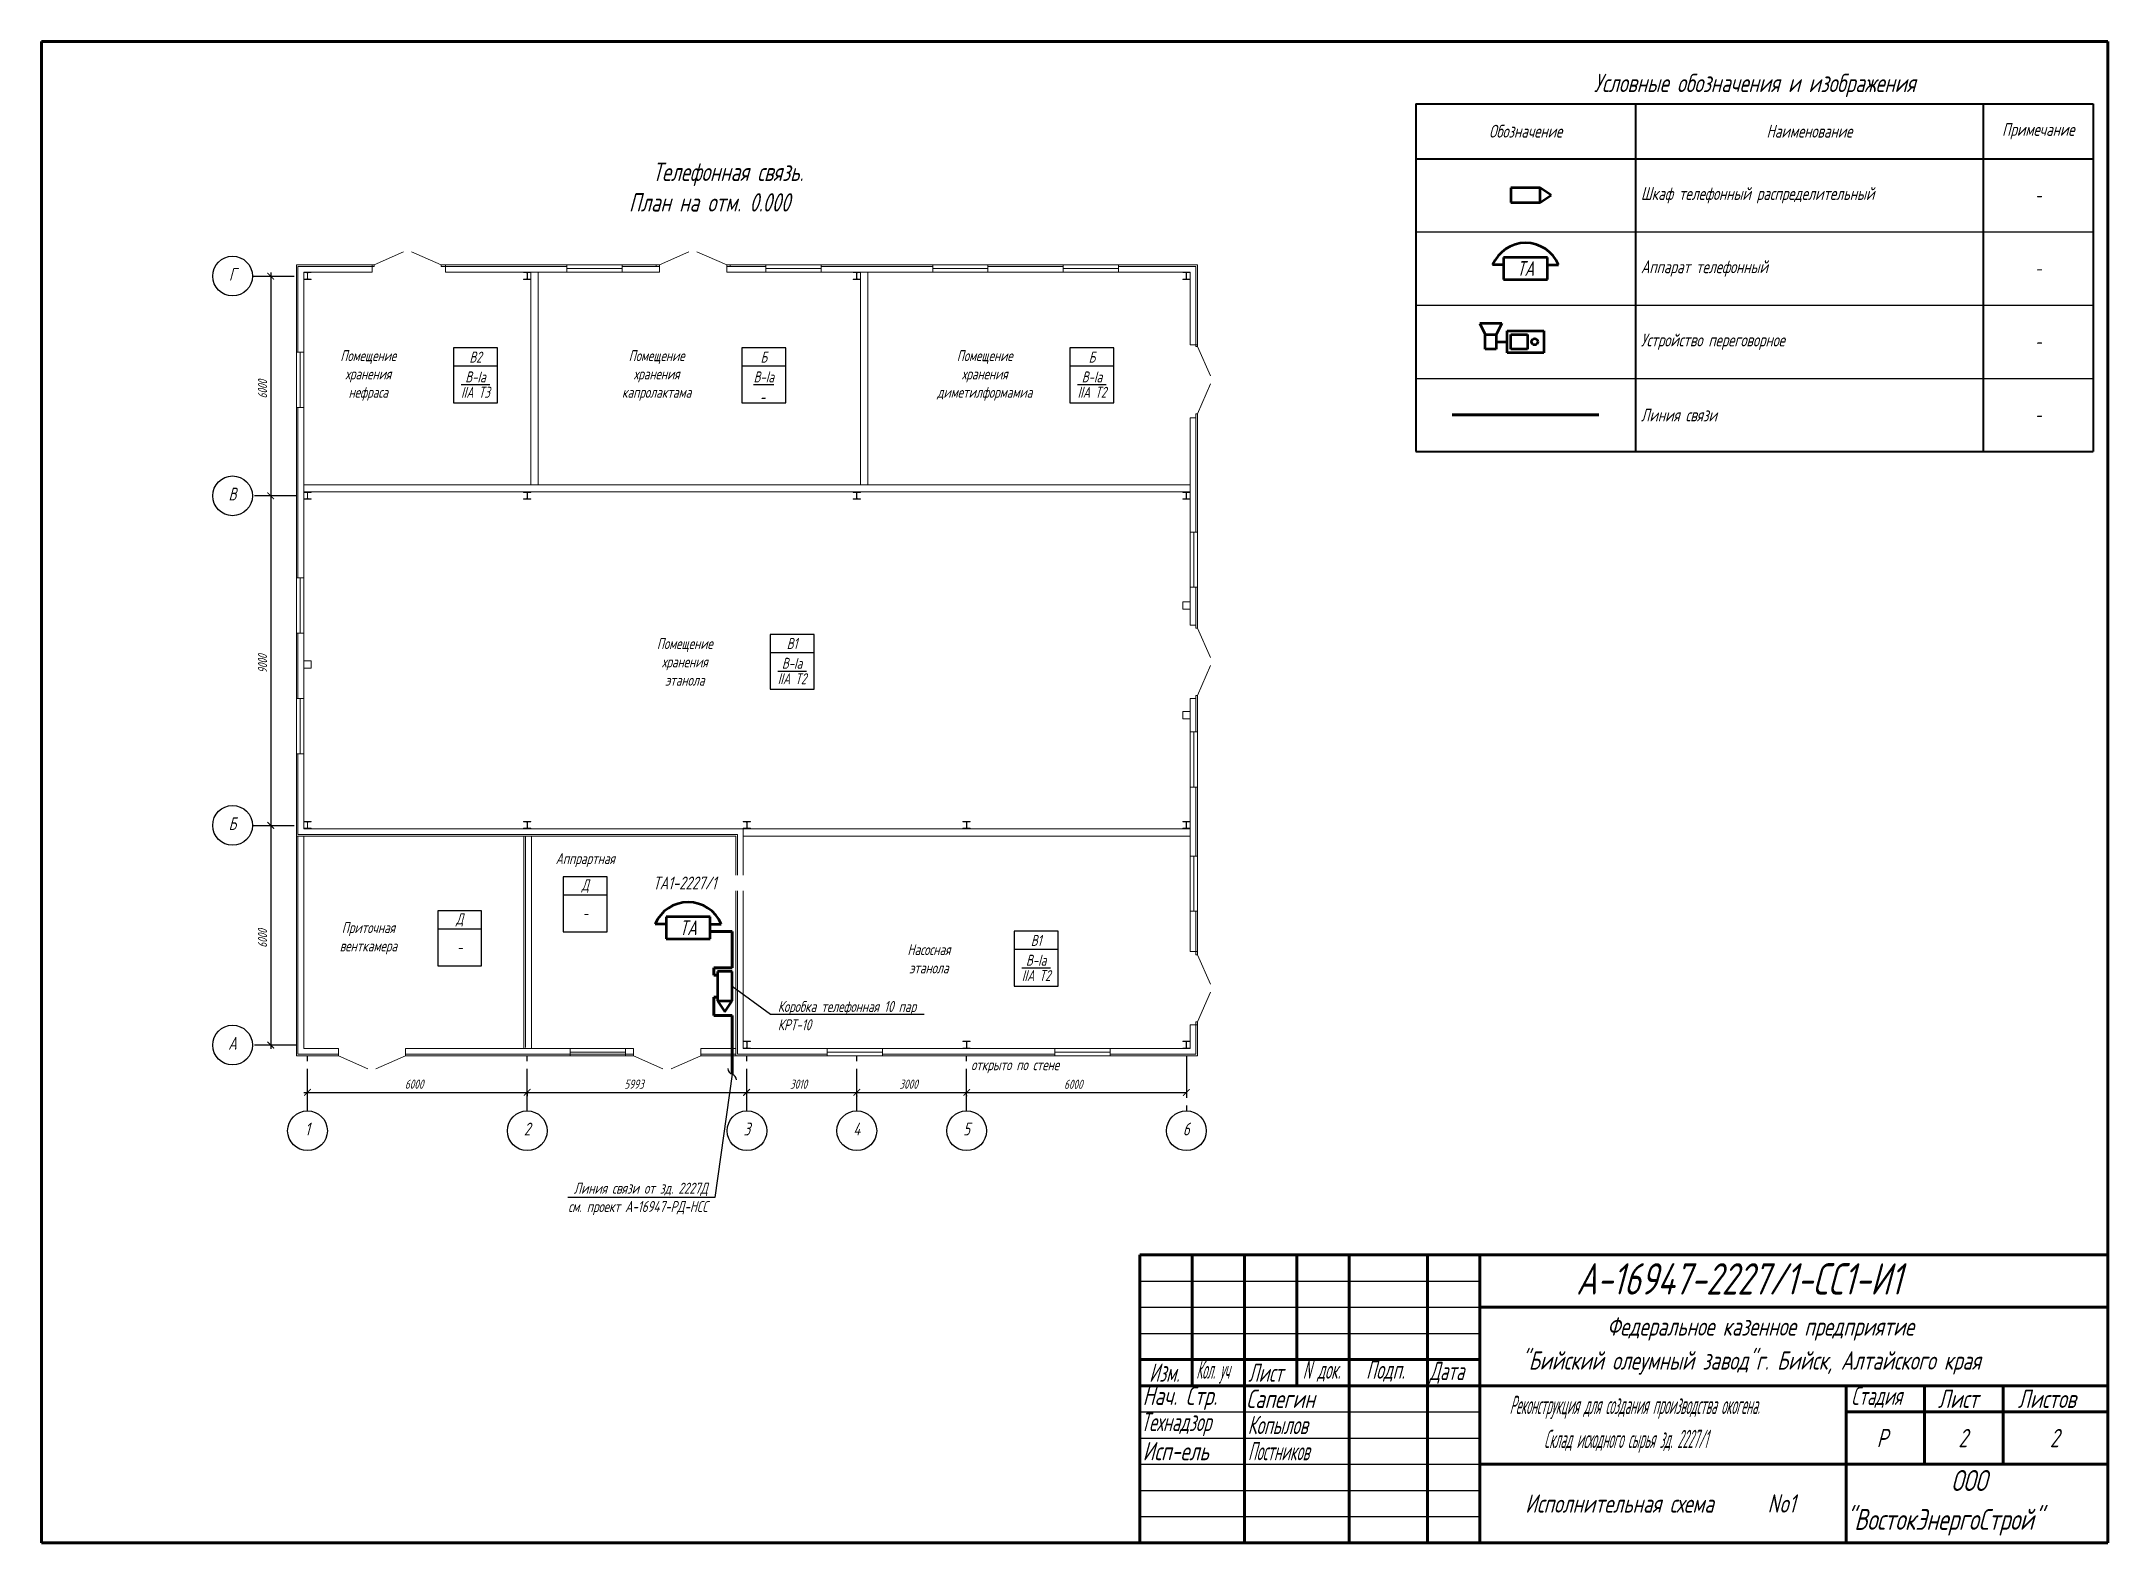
# Model space of a CAD drawing. Header units: millimetres. Extents: x 1337 to 3609, y 1874 to 2523.
# Drawn here: x 3214.1 to 3609.1, y 1873.9 to 2160.9 of the extents above; entities that cross this region are included whole.
import ezdxf
from ezdxf import colors
from ezdxf.entities.mleader import LeaderData, LeaderLine
from ezdxf.enums import TextEntityAlignment as Align
from ezdxf.math import Vec2, Vec3

# ---------------------------------------------------------------- set-up
doc = ezdxf.new("R2010")
doc.units = ezdxf.units.MM
doc.linetypes.add('gost6', pattern=[12, 8, -1.5, 1, -1.5])
for name, color, linetype, lineweight in [('Линия выноска', 137, 'Continuous', 25), ('Линия связи (Вновь)', 3, 'Continuous', 60), ('Осевая', 4, 'gost6', 25), ('Размерная', 4, 'Continuous', 25), ('Рамка толстая', 7, 'Continuous', 60), ('Связь', 84, 'Continuous', 50), ('Строительный', 251, 'Continuous', 13), ('ТаБлица', 253, 'Continuous', 25), ('Текст', 2, 'Continuous', 25), ('Штампы', 252, 'Continuous', 25)]:
    doc.layers.add(name, color=color, linetype=linetype, lineweight=lineweight)
doc.styles.add('Simplex', font='simplex.shx', dxfattribs={"width": 0.7, "oblique": 15})

msp = doc.modelspace()

# ---------------------------------------------------------------- texts
at = {"color": 18, "true_color": 0x000000, "style": 'Simplex', "oblique": 15}
for s, height, width, p in [('А-16947-2227/1-СС1-И1', 6, 0.7, (3507.51, 1921.33)), ('Федеральное казенное предприятие', 3.5, 0.7, (3513.4, 1913.48)), ('Изм.', 3.5, 0.6, (3425.89, 1904.65)), ('Кол. уч', 3.5, 0.4, (3434.87, 1905.23)), ('Лист', 3.5, 0.6, (3444.83, 1904.65)), ('N', 3.5, 0.5, (3455.24, 1905.23)), ('Подп.', 3.5, 0.6, (3467.34, 1905.23)), ('Дата', 3.5, 0.6, (3479.49, 1904.98)), ('"Бийский олеумный завод"г. Бийск, Алтайского края', 3.5, 0.7, (3496.99, 1906.98)), ('док.', 3.5, 0.5, (3458.03, 1905.23)), ('Нач. Стр.', 3.5, 0.7, (3424.65, 1900.23)), ('Сапегин', 3.5, 0.7, (3444.43, 1899.65)), ('Реконструкция для создания производства окогена.', 3.5, 0.4, (3494.77, 1898.48)), ('Стадия', 3.5, 0.6, (3560.09, 1900.23)), ('Лист', 3.5, 0.7, (3576.66, 1899.65)), ('Листов', 3.5, 0.7, (3591.93, 1899.65)), ('Технадзор', 3.5, 0.6, (3424.32, 1895.23)), ('Копылов', 3.5, 0.6, (3444.72, 1894.65)), ('Исп-ель', 3.5, 0.7, (3424.65, 1889.65)), ('Постников', 3.5, 0.5, (3444.78, 1889.65)), ('Склад исходного сырья зд. 2227/1', 3.5, 0.4, (3501.37, 1891.98)), ('Р', 3.5, 0.7, (3564.95, 1892.15)), ('2', 3.5, 0.7, (3580.56, 1892.15)), ('2', 3.5, 0.7, (3598.06, 1892.15)), ('ООО', 4, 0.7, (3579.18, 1883.78)), ('Исполнительная схема ', 3.5, 0.7, (3497.78, 1879.64)), ('No1', 3.5, 0.7, (3544.1, 1879.64)), ('"ВостокЭнергоСтрой"', 4, 0.7, (3559.02, 1876.35))]:
    msp.add_text(s, height=height, dxfattribs=dict(at, width=width)).set_placement(p)
at = {"layer": 'Размерная', "color": 18, "true_color": 0x000000, "style": 'Simplex', "oblique": 15, "width": 0.7}
for s, p in [('6000', (3257.27, 2092.64)), ('9000', (3257.27, 2040.14)), ('6000', (3257.27, 1987.64))]:
    msp.add_text(s, height=1.75, rotation=90, dxfattribs=at).set_placement(p)
for s, p in [('6000', (3283.62, 1960.68)), ('5993', (3325.57, 1960.68)), ('3010', (3357.22, 1960.68)), ('3000', (3378.14, 1960.68)), ('6000', (3409.62, 1960.65))]:
    msp.add_text(s, height=1.75, dxfattribs=at).set_placement(p)
at = {"layer": 'ТаБлица', "color": 18, "true_color": 0x000000, "insert": (3541.63, 2152.47), "char_height": 3.5, "width": 129.4197, "attachment_point": 5, "style": 'Simplex'}
msp.add_mtext('Условные обозначения и изображения', dxfattribs=at)
at = {"layer": 'Текст', "color": 18, "ltscale": 100, "true_color": 0x000000, "style": 'Simplex', "oblique": 15, "width": 0.7}
for s, p in [('Г', (3250.65, 2116.36)), ('В', (3250.65, 2074.36)), ('Б', (3250.65, 2011.36)), ('А', (3250.65, 1969.36)), ('1', (3264.98, 1952.98)), ('2', (3306.98, 1952.98)), ('3', (3348.99, 1952.98)), ('4', (3369.98, 1952.98)), ('5', (3390.98, 1952.98)), ('6', (3432.98, 1952.98))]:
    msp.add_text(s, height=2.45, dxfattribs=at).set_placement(p, align=Align.MIDDLE)
msp.add_text('открыто по стене', height=2.1, dxfattribs=at).set_placement((3391.85, 1964.21))
at = {"layer": 'Текст', "color": 18, "ltscale": 100, "true_color": 0x000000, "insert": (3231.53, 2137.7), "char_height": 3.5, "width": 172.256, "attachment_point": 1, "style": 'Simplex'}
msp.add_mtext('\\pi99.42477;Телефонная связь.\\P\\pi94.91439;План на отм. 0.000', dxfattribs=at)
at = {"layer": 'Текст', "color": 18, "ltscale": 100, "true_color": 0x000000, "char_height": 2.1, "attachment_point": 5, "style": 'Simplex'}
for s, width, insert in [('Помещение\\Pхранения\\Pнефраса', 27.557, (3276.61, 2097.03)), ('В2', 8.9831, (3297.11, 2100.53)), ('Помещение\\Pхранения\\Pкапролактама', 27.557, (3331.73, 2097.03)), ('Б', 8.9831, (3352.22, 2100.53)), ('Помещение\\Pхранения\\Pдиметилформамиа', 27.557, (3394.45, 2097.03)), ('Б', 8.9831, (3414.95, 2100.53)), ('\\A1;\\SВ-Ia/IIА Т3;', 8.9831, (3297.11, 2095.28)), ('\\A1;\\SВ-Ia/_;', 8.9831, (3352.22, 2095.28)), ('\\A1;\\SВ-Ia/IIА Т2;', 8.9831, (3414.95, 2095.28)), ('Помещение\\Pхранения\\Pэтанола', 27.557, (3337.12, 2042.28)), ('В1', 8.9831, (3357.62, 2045.78)), ('\\A1;\\SВ-Ia/IIА Т2;', 8.9831, (3357.62, 2040.53)), ('Аппрартная', 27.557, (3318.09, 2004.4)), ('Д', 8.9831, (3318.09, 1999.43)), ('Приточная\\Pвенткамера ', 27.557, (3276.63, 1989.44)), ('Д', 8.9831, (3294.08, 1992.94)), ('\\A1;-', 8.9831, (3318.09, 1994.18)), ('\\A1;-', 8.9831, (3294.08, 1987.69)), ('Насосная\\Pэтанола', 27.557, (3383.78, 1985.52)), ('В1', 8.9831, (3404.28, 1989.02)), ('\\A1;\\SВ-Ia/IIА Т2;', 8.9831, (3404.28, 1983.77))]:
    msp.add_mtext_dynamic_manual_height_columns(s, width=width, gutter_width=12.5, heights=[0], dxfattribs=dict(at, insert=insert))

# ---------------------------------------------------------------- blocks, each defined once
blk = doc.blocks.new('A$C19E7192F')
at = {"layer": 'Связь'}
for p, q in [((0, 4), (0, 0)), ((8, 4), (0, 4)), ((8, 0), (8, 4)), ((11, 2), (8, 4)), ((8, 0), (11, 2)), ((0, 0), (8, 0))]:
    blk.add_line(p, q, dxfattribs=at)
blk = doc.blocks.new('_None')
blk = doc.blocks.new('A$C79A038C6')
at = {"layer": 'Связь'}
for p, q in [((3, 6), (3, 0)), ((15, 6), (3, 6)), ((15, 0), (15, 6)), ((3, 4), (0, 4)), ((3, 0), (15, 0)), ((15, 4), (18, 4))]:
    blk.add_line(p, q, dxfattribs=at)
blk.add_arc((9, 0.25), 9.75, 22.6199, 157.3801, dxfattribs=at)
at = {"layer": 'Связь', "style": 'Simplex', "oblique": 15, "width": 0.7}
blk.add_text('ТА', height=4, dxfattribs=at).set_placement((9, 3), align=Align.MIDDLE_CENTER)
blk = doc.blocks.new('_Integral')
at = {"color": 0, "linetype": 'ByBlock', "lineweight": -2}
for centre, start, end in [((0.44, -0.09), 102, 168), ((-0.44, 0.09), 282, 348)]:
    blk.add_arc(centre, 0.454, start, end, dxfattribs=at)
blk = doc.blocks.new('*T50')
at = {"layer": 'ТаБлица', "color": 0, "linetype": 'ByBlock', "lineweight": 40, "transparency": 16777216}
for p, q in [((0, 0), (129.5, 0)), ((0, 0), (0, -66.5)), ((42, 0), (42, -66.5)), ((108.5, 0), (108.5, -66.5)), ((129.5, 0), (129.5, -66.5)), ((0, -10.5), (129.5, -10.5)), ((0, -66.5), (129.5, -66.5))]:
    blk.add_line(p, q, dxfattribs=at)
at = {"layer": 'ТаБлица', "color": 5, "linetype": 'ByBlock', "lineweight": 25, "transparency": 16777216}
for p, q in [((0, -24.5), (129.5, -24.5)), ((0, -38.5), (129.5, -38.5)), ((0, -52.5), (129.5, -52.5))]:
    blk.add_line(p, q, dxfattribs=at)
at = {"layer": 'ТаБлица', "color": 2, "transparency": 16777216, "char_height": 2.45, "style": 'Simplex'}
for s, insert, width, attachment_point in [('{\\C256;\\c0;Примечание}', (119, -5.25), 21, 5), ('{\\C256;\\c0;Обозначение}', (21, -5.25), 42, 5), ('{\\C256;\\c0;Наименование}', (75.25, -5.25), 66.5, 5), ('{\\C256;\\c0;Шкаф телефонный распределительный}', (43.05, -17.5), 64.4, 4), ('{\\C256;\\c0;-}', (119, -17.5), 18.9, 5), ('{\\C256;\\c0;Аппарат телефонный}', (43.05, -31.5), 64.4, 4), ('{\\C256;\\c0;-}', (119, -31.5), 18.9, 5), ('{\\C256;\\c0;Устройство переговорное}', (43.05, -45.5), 64.4, 4), ('{\\C256;\\c0;-}', (119, -45.5), 18.9, 5), ('{\\C256;\\c0;Линия связи}', (43.05, -59.5), 64.4, 4), ('{\\C256;\\c0;-}', (119, -59.5), 18.9, 5)]:
    blk.add_mtext(s, dxfattribs=dict(at, insert=insert, width=width, attachment_point=attachment_point))
blk = doc.blocks.new('A$C20EB2E6C')
at = {"layer": 'Связь'}
for p, q in [((8, 17.5), (5, 16)), ((8, 11.5), (8, 17.5)), ((1, 13), (1, 16)), ((1, 16), (5, 16)), ((5, 13), (1, 13)), ((3, 13), (3, 10)), ((5, 16), (5, 13)), ((8, 11.5), (5, 13)), ((0, 0), (0, 10)), ((0, 10), (6, 10)), ((1, 4.5), (1, 9)), ((1, 9), (5, 9)), ((5, 9), (5, 4.5)), ((6, 10), (6, 0)), ((5, 4.5), (1, 4.5)), ((6, 0), (0, 0))]:
    blk.add_line(p, q, dxfattribs=at)
blk.add_circle((3, 2.5), 0.868, dxfattribs=at)

# ---------------------------------------------------------------- linework, layer by layer
at = {"color": 18, "lineweight": 60, "true_color": 0x000000}
for p, q in [((3424.12, 1928.9), (3609.12, 1928.9)), ((3424.12, 1928.9), (3424.12, 1873.9)), ((3434.12, 1928.9), (3434.12, 1903.9)), ((3444.12, 1928.9), (3444.12, 1873.9)), ((3454.12, 1928.9), (3454.12, 1903.9)), ((3464.12, 1928.9), (3464.12, 1873.9)), ((3479.12, 1928.9), (3479.12, 1873.9)), ((3489.12, 1928.9), (3489.12, 1873.9)), ((3609.12, 1928.9), (3609.12, 1873.9)), ((3489.12, 1918.9), (3609.12, 1918.9)), ((3424.12, 1908.9), (3489.12, 1908.9)), ((3424.12, 1903.9), (3609.12, 1903.9)), ((3559.12, 1903.9), (3559.12, 1873.9)), ((3574.12, 1903.9), (3574.12, 1888.9)), ((3589.12, 1903.9), (3589.12, 1888.9)), ((3559.12, 1898.9), (3609.12, 1898.9)), ((3489.12, 1888.9), (3609.12, 1888.9)), ((3424.12, 1873.9), (3609.12, 1873.9))]:
    msp.add_line(p, q, dxfattribs=at)
at = {"color": 18, "lineweight": 25, "true_color": 0x000000}
for p, q in [((3424.12, 1923.9), (3489.12, 1923.9)), ((3424.12, 1918.9), (3489.12, 1918.9)), ((3424.12, 1913.9), (3489.12, 1913.9)), ((3424.12, 1898.9), (3489.12, 1898.9)), ((3424.12, 1893.9), (3489.12, 1893.9)), ((3424.12, 1888.9), (3489.12, 1888.9)), ((3424.12, 1883.9), (3489.12, 1883.9)), ((3424.12, 1878.9), (3489.12, 1878.9))]:
    msp.add_line(p, q, dxfattribs=at)
at = {"layer": 'Линия связи (Вновь)', "color": 18, "true_color": 0x000000}
for p, q in [((3483.84, 2089.47), (3511.84, 2089.47)), ((3341.97, 1990.75), (3346.17, 1990.75)), ((3346.17, 1990.75), (3346.17, 1983.78)), ((3346.17, 1983.78), (3342.67, 1983.78)), ((3342.67, 1983.78), (3342.67, 1982.38)), ((3343.37, 1982.38), (3342.67, 1982.38)), ((3343.37, 1978.18), (3342.67, 1978.18)), ((3342.67, 1978.18), (3342.67, 1974.68)), ((3342.67, 1974.68), (3346.17, 1974.68)), ((3346.17, 1974.68), (3346.17, 1963.45))]:
    msp.add_line(p, q, dxfattribs=at)
at = {"layer": 'Осевая', "color": 18, "true_color": 0x000000}
for p, q in [((3254.47, 2116.02), (3262.87, 2116.02)), ((3262.87, 2074.02), (3254.47, 2074.02)), ((3254.47, 2011.02), (3262.87, 2011.02)), ((3262.87, 1969.02), (3254.47, 1969.02)), ((3265, 1956.45), (3265, 1966.95)), ((3307, 1956.45), (3307, 1966.95)), ((3349, 1956.45), (3349, 1966.95)), ((3370, 1956.45), (3370, 1966.95)), ((3391, 1956.45), (3391, 1966.95)), ((3433, 1966.95), (3433, 1956.45))]:
    msp.add_line(p, q, dxfattribs=at)
at = {"layer": 'Размерная', "color": 18, "true_color": 0x000000}
for p, q in [((3257.97, 2116.72), (3257.97, 2073.32)), ((3257.97, 2074.72), (3257.97, 2010.32)), ((3257.97, 2011.72), (3257.97, 1968.32)), ((3264.3, 1959.98), (3307.7, 1959.98)), ((3306.3, 1959.98), (3349.66, 1959.98)), ((3307, 1960.09), (3307, 1959.28)), ((3307, 1959.39), (3307, 1959.28)), ((3348.23, 1959.98), (3370.7, 1959.98)), ((3348.93, 1959.32), (3348.93, 1959.28)), ((3369.3, 1959.98), (3433, 1959.98)), ((3370, 1959.32), (3370, 1959.28)), ((3391, 1960.09), (3391, 1960.65)), ((3391, 1959.39), (3391, 1959.28)), ((3391, 1959.32), (3391, 1959.28))]:
    msp.add_line(p, q, dxfattribs=at)
at = {"layer": 'Размерная', "color": 18, "true_color": 0x000000, "const_width": 0.189}
for points in [[(3258.6, 2115.39), (3257.34, 2116.65)], [(3258.6, 2073.39), (3257.34, 2074.65)], [(3257.34, 2074.65), (3258.6, 2073.39)], [(3258.6, 2010.39), (3257.34, 2011.65)], [(3257.34, 2011.65), (3258.6, 2010.39)], [(3257.34, 1969.65), (3258.6, 1968.39)], [(3265.63, 1960.61), (3264.37, 1959.35)], [(3307.63, 1960.61), (3306.37, 1959.35)], [(3306.37, 1959.35), (3307.63, 1960.61)], [(3349.56, 1960.61), (3348.3, 1959.35)], [(3348.33, 1959.35), (3349.59, 1960.61)], [(3369.37, 1959.35), (3370.63, 1960.61)], [(3370.63, 1960.61), (3369.37, 1959.35)], [(3390.37, 1959.35), (3391.63, 1960.61)], [(3391.63, 1960.61), (3390.37, 1959.35)], [(3432.37, 1959.32), (3433.63, 1960.58)]]:
    msp.add_lwpolyline(points, dxfattribs=at)
at = {"layer": 'Рамка толстая', "color": 18, "true_color": 0x000000}
for p, q in [((3214.12, 1873.9), (3214.12, 2160.9)), ((3214.12, 2160.9), (3609.12, 2160.9)), ((3609.12, 2160.9), (3609.12, 1873.9)), ((3214.12, 1873.9), (3609.12, 1873.9))]:
    msp.add_line(p, q, dxfattribs=at)
at = {"layer": 'Строительный', "color": 18, "ltscale": 100, "true_color": 0x000000}
for p, q in [((3277.37, 2118.19), (3262.87, 2118.19)), ((3262.87, 2118.19), (3262.87, 2117.88)), ((3262.87, 2117.88), (3262.87, 2101.49)), ((3277.72, 2117.88), (3263.18, 2117.88)), ((3263.18, 2117.88), (3263.18, 2116.17)), ((3277.1, 2118.19), (3277.72, 2118.19)), ((3277.37, 2118.19), (3277.37, 2117.88)), ((3277.37, 2116.76), (3277.37, 2117.88)), ((3277.72, 2118.19), (3283.33, 2120.68)), ((3277.72, 2118.19), (3277.72, 2117.88)), ((3290.56, 2118.19), (3284.87, 2120.68)), ((3291.37, 2118.19), (3290.56, 2118.19)), ((3290.56, 2118.19), (3290.56, 2117.88)), ((3314.58, 2117.88), (3290.56, 2117.88)), ((3314.58, 2118.19), (3291.37, 2118.19)), ((3291.37, 2116.76), (3291.37, 2118.19)), ((3314.58, 2118.19), (3314.58, 2116.76)), ((3314.58, 2118.19), (3325.15, 2118.19)), ((3314.58, 2117.48), (3325.15, 2117.48)), ((3332.29, 2118.19), (3325.15, 2118.19)), ((3325.15, 2116.76), (3325.15, 2118.19)), ((3332.29, 2117.88), (3325.15, 2117.88)), ((3331.67, 2118.19), (3332.29, 2118.19)), ((3331.67, 2118.19), (3331.67, 2117.88)), ((3331.67, 2117.88), (3332.29, 2117.88)), ((3332.29, 2118.19), (3337.9, 2120.68)), ((3332.29, 2118.19), (3332.29, 2116.76)), ((3345.13, 2118.19), (3339.44, 2120.68)), ((3384.51, 2118.19), (3345.13, 2118.19)), ((3345.94, 2118.19), (3345.13, 2118.19)), ((3345.13, 2118.19), (3345.13, 2116.76)), ((3352.59, 2117.88), (3345.13, 2117.88)), ((3345.13, 2117.88), (3345.82, 2117.88)), ((3345.82, 2117.88), (3345.82, 2118.19)), ((3352.57, 2117.48), (3363.14, 2117.48)), ((3352.59, 2118.19), (3352.59, 2116.76)), ((3363.16, 2116.76), (3363.16, 2118.19)), ((3384.51, 2117.88), (3363.16, 2117.88)), ((3384.51, 2118.19), (3384.51, 2116.76)), ((3384.51, 2118.19), (3395.08, 2118.19)), ((3384.51, 2117.48), (3395.08, 2117.48)), ((3409.48, 2118.19), (3395.08, 2118.19)), ((3395.08, 2116.76), (3395.08, 2118.19)), ((3409.48, 2117.88), (3395.08, 2117.88)), ((3409.48, 2118.19), (3409.48, 2116.76)), ((3409.48, 2118.19), (3420.05, 2118.19)), ((3409.48, 2117.48), (3420.05, 2117.48)), ((3435.13, 2118.19), (3420.05, 2118.19)), ((3420.05, 2116.76), (3420.05, 2118.19)), ((3434.82, 2117.88), (3420.05, 2117.88)), ((3434.82, 2102.55), (3434.82, 2117.88)), ((3435.13, 2102.9), (3435.13, 2118.19)), ((3263.18, 2116.76), (3263.18, 2101.49)), ((3264.3, 2116.76), (3277.37, 2116.76)), ((3264.3, 2101.49), (3264.3, 2116.76)), ((3264.3, 2116.68), (3264.3, 2116.76)), ((3264.3, 2116.76), (3265.7, 2116.76)), ((3264.88, 2116.68), (3264.3, 2116.68)), ((3264.3, 2115.38), (3264.3, 2115.46)), ((3264.3, 2115.46), (3264.88, 2115.46)), ((3265.7, 2115.38), (3264.3, 2115.38)), ((3264.97, 2115.55), (3264.97, 2116.59)), ((3265.02, 2115.55), (3265.02, 2116.59)), ((3265.7, 2116.68), (3265.11, 2116.68)), ((3265.11, 2115.46), (3265.7, 2115.46)), ((3265.7, 2116.76), (3265.7, 2116.68)), ((3265.7, 2115.46), (3265.7, 2115.38)), ((3291.37, 2116.76), (3314.58, 2116.76)), ((3306.3, 2116.68), (3306.3, 2116.76)), ((3306.3, 2116.76), (3307.7, 2116.76)), ((3306.88, 2116.68), (3306.3, 2116.68)), ((3306.3, 2115.38), (3306.3, 2115.46)), ((3306.3, 2115.46), (3306.88, 2115.46)), ((3307.7, 2115.38), (3306.3, 2115.38)), ((3306.97, 2115.55), (3306.97, 2116.59)), ((3307.02, 2115.55), (3307.02, 2116.59)), ((3307.7, 2116.68), (3307.11, 2116.68)), ((3307.11, 2115.46), (3307.7, 2115.46)), ((3307.7, 2116.76), (3307.7, 2076.12)), ((3307.7, 2116.76), (3307.7, 2116.68)), ((3307.7, 2115.46), (3307.7, 2115.38)), ((3309.1, 2076.12), (3309.1, 2116.76)), ((3314.58, 2116.76), (3325.15, 2116.76)), ((3325.15, 2116.76), (3332.29, 2116.76)), ((3345.13, 2116.76), (3384.51, 2116.76)), ((3369.3, 2116.68), (3369.3, 2116.76)), ((3369.3, 2116.76), (3370.7, 2116.76)), ((3369.88, 2116.68), (3369.3, 2116.68)), ((3369.3, 2115.38), (3369.3, 2115.46)), ((3369.3, 2115.46), (3369.88, 2115.46)), ((3370.7, 2115.38), (3369.3, 2115.38)), ((3369.97, 2115.55), (3369.97, 2116.59)), ((3370.02, 2115.55), (3370.02, 2116.59)), ((3370.7, 2116.68), (3370.11, 2116.68)), ((3370.11, 2115.46), (3370.7, 2115.46)), ((3370.7, 2116.76), (3370.7, 2076.16)), ((3370.7, 2116.76), (3370.7, 2116.68)), ((3370.7, 2115.46), (3370.7, 2115.38)), ((3372.1, 2076.16), (3372.1, 2116.76)), ((3384.51, 2116.76), (3395.08, 2116.76)), ((3395.08, 2116.76), (3409.48, 2116.76)), ((3409.48, 2116.76), (3420.05, 2116.76)), ((3420.05, 2116.76), (3433.7, 2116.76)), ((3432.3, 2116.68), (3432.3, 2116.76)), ((3432.3, 2116.76), (3433.7, 2116.76)), ((3432.88, 2116.68), (3432.3, 2116.68)), ((3432.3, 2115.38), (3432.3, 2115.46)), ((3432.3, 2115.46), (3432.88, 2115.46)), ((3433.7, 2115.38), (3432.3, 2115.38)), ((3432.97, 2115.55), (3432.97, 2116.59)), ((3433.02, 2115.55), (3433.02, 2116.59)), ((3433.7, 2116.68), (3433.11, 2116.68)), ((3433.11, 2115.46), (3433.7, 2115.46)), ((3433.7, 2116.76), (3433.7, 2102.9)), ((3433.7, 2116.76), (3433.7, 2116.68)), ((3433.7, 2115.46), (3433.7, 2115.38)), ((3264.3, 2101.49), (3262.87, 2101.49)), ((3262.87, 2101.49), (3262.87, 2090.92)), ((3263.58, 2101.49), (3263.58, 2090.92)), ((3264.3, 2101.49), (3264.3, 2090.92)), ((3433.7, 2102.9), (3434.82, 2102.9)), ((3435.13, 2102.9), (3434.82, 2102.9)), ((3435.13, 2102.55), (3434.82, 2102.55)), ((3435.13, 2103.17), (3435.13, 2102.55)), ((3435.13, 2102.55), (3437.62, 2096.94)), ((3435.13, 2089.71), (3437.62, 2095.4)), ((3262.87, 2090.92), (3262.87, 2058.34)), ((3262.87, 2090.92), (3264.3, 2090.92)), ((3263.18, 2090.92), (3263.18, 2058.34)), ((3264.3, 2058.34), (3264.3, 2090.92)), ((3434.82, 2067.1), (3434.82, 2089.71)), ((3435.13, 2089.71), (3434.82, 2089.71)), ((3435.13, 2088.9), (3435.13, 2089.71)), ((3433.7, 2088.9), (3433.7, 2067.1)), ((3433.7, 2088.9), (3434.82, 2088.9)), ((3435.13, 2067.1), (3435.13, 2088.9)), ((3264.3, 2076.12), (3433.7, 2076.12)), ((3264.3, 2074.76), (3433.7, 2074.76)), ((3264.3, 2074.68), (3264.3, 2074.76)), ((3264.3, 2074.76), (3265.7, 2074.76)), ((3264.88, 2074.68), (3264.3, 2074.68)), ((3264.97, 2073.55), (3264.97, 2074.59)), ((3265.02, 2073.55), (3265.02, 2074.59)), ((3265.7, 2074.68), (3265.11, 2074.68)), ((3265.7, 2074.76), (3265.7, 2074.68)), ((3306.3, 2074.68), (3306.3, 2074.76)), ((3306.3, 2074.76), (3307.7, 2074.76)), ((3306.88, 2074.68), (3306.3, 2074.68)), ((3306.97, 2073.55), (3306.97, 2074.59)), ((3307.02, 2073.55), (3307.02, 2074.59)), ((3307.7, 2074.68), (3307.11, 2074.68)), ((3307.7, 2076.12), (3309.1, 2076.12)), ((3307.7, 2074.76), (3307.7, 2074.68)), ((3369.3, 2074.68), (3369.3, 2074.76)), ((3369.3, 2074.76), (3370.7, 2074.76)), ((3369.88, 2074.68), (3369.3, 2074.68)), ((3369.97, 2073.55), (3369.97, 2074.59)), ((3370.02, 2073.55), (3370.02, 2074.59)), ((3370.7, 2074.68), (3370.11, 2074.68)), ((3370.7, 2074.76), (3370.7, 2074.68)), ((3432.3, 2074.68), (3432.3, 2074.76)), ((3432.3, 2074.76), (3433.7, 2074.76)), ((3432.88, 2074.68), (3432.3, 2074.68)), ((3432.97, 2073.55), (3432.97, 2074.59)), ((3433.02, 2073.55), (3433.02, 2074.59)), ((3433.7, 2074.68), (3433.11, 2074.68)), ((3433.7, 2074.76), (3433.7, 2075.88)), ((3433.7, 2074.76), (3433.7, 2074.76)), ((3433.7, 2074.76), (3433.7, 2074.68)), ((3264.3, 2073.38), (3264.3, 2073.46)), ((3264.3, 2073.46), (3264.88, 2073.46)), ((3265.7, 2073.38), (3264.3, 2073.38)), ((3265.11, 2073.46), (3265.7, 2073.46)), ((3265.7, 2073.46), (3265.7, 2073.38)), ((3306.3, 2073.38), (3306.3, 2073.46)), ((3306.3, 2073.46), (3306.88, 2073.46)), ((3307.7, 2073.38), (3306.3, 2073.38)), ((3307.11, 2073.46), (3307.7, 2073.46)), ((3307.7, 2073.46), (3307.7, 2073.38)), ((3369.3, 2073.38), (3369.3, 2073.46)), ((3369.3, 2073.46), (3369.88, 2073.46)), ((3370.7, 2073.38), (3369.3, 2073.38)), ((3370.11, 2073.46), (3370.7, 2073.46)), ((3370.7, 2073.46), (3370.7, 2073.38)), ((3432.3, 2073.38), (3432.3, 2073.46)), ((3432.3, 2073.46), (3432.88, 2073.46)), ((3433.7, 2073.38), (3432.3, 2073.38)), ((3433.11, 2073.46), (3433.7, 2073.46)), ((3433.7, 2073.46), (3433.7, 2073.38)), ((3435.13, 2067.1), (3433.7, 2067.1)), ((3433.7, 2056.53), (3433.7, 2067.1)), ((3434.41, 2067.1), (3434.41, 2056.53)), ((3435.13, 2056.53), (3435.13, 2067.1)), ((3264.3, 2058.34), (3262.87, 2058.34)), ((3262.87, 2047.77), (3262.87, 2058.34)), ((3263.58, 2058.34), (3263.58, 2047.77)), ((3264.3, 2058.34), (3264.3, 2047.77)), ((3433.7, 2056.53), (3433.7, 2049.29)), ((3433.7, 2056.53), (3435.13, 2056.53)), ((3434.82, 2048.71), (3434.82, 2056.53)), ((3435.13, 2049.29), (3435.13, 2056.53)), ((3433.7, 2053.74), (3432.3, 2053.74)), ((3432.3, 2053.74), (3432.3, 2052.34)), ((3432.3, 2052.34), (3433.7, 2052.34)), ((3433.7, 2052.34), (3433.7, 2053.74)), ((3262.87, 2047.77), (3262.87, 1966.95)), ((3262.87, 2047.77), (3264.3, 2047.77)), ((3263.18, 2047.77), (3263.18, 2035.29)), ((3264.3, 2010.38), (3264.3, 2047.77)), ((3433.7, 2049.29), (3434.82, 2049.29)), ((3435.13, 2048.71), (3434.82, 2048.71)), ((3435.13, 2049.33), (3435.13, 2048.71)), ((3435.13, 2048.71), (3437.62, 2043.09)), ((3264.3, 2042.5), (3265.7, 2042.5)), ((3264.3, 2041.1), (3264.3, 2042.5)), ((3265.7, 2042.5), (3265.7, 2041.1)), ((3265.7, 2041.1), (3264.3, 2041.1)), ((3435.13, 2035.87), (3437.62, 2041.56)), ((3264.3, 2035.29), (3262.87, 2035.29)), ((3263.58, 2035.29), (3263.58, 2024.72)), ((3433.7, 2035.29), (3433.7, 2028.91)), ((3433.7, 2035.29), (3434.82, 2035.29)), ((3434.82, 2028.91), (3434.82, 2035.87)), ((3435.13, 2035.87), (3434.82, 2035.87)), ((3435.13, 2035.25), (3435.13, 2035.87)), ((3435.13, 2028.91), (3435.13, 2035.29)), ((3433.7, 2032.81), (3432.3, 2032.81)), ((3432.3, 2032.81), (3432.3, 2031.41)), ((3432.3, 2031.41), (3433.7, 2031.41)), ((3433.7, 2031.41), (3433.7, 2032.81)), ((3435.13, 2028.91), (3433.7, 2028.91)), ((3433.7, 2018.34), (3433.7, 2028.91)), ((3434.41, 2028.91), (3434.41, 2018.34)), ((3435.13, 2018.34), (3435.13, 2028.91)), ((3262.87, 2024.72), (3264.3, 2024.72)), ((3263.18, 2024.72), (3263.18, 2009.26)), ((3433.7, 2018.34), (3433.7, 2005.16)), ((3433.7, 2018.34), (3435.13, 2018.34)), ((3434.82, 2005.16), (3434.82, 2018.34)), ((3435.13, 2005.16), (3435.13, 2018.34)), ((3264.3, 2011.68), (3264.3, 2011.76)), ((3264.3, 2011.76), (3265.7, 2011.76)), ((3264.88, 2011.68), (3264.3, 2011.68)), ((3264.97, 2010.55), (3264.97, 2011.59)), ((3265.02, 2010.55), (3265.02, 2011.59)), ((3265.7, 2011.68), (3265.11, 2011.68)), ((3265.7, 2011.76), (3265.7, 2011.68)), ((3306.3, 2011.68), (3306.3, 2011.76)), ((3306.3, 2011.76), (3307.7, 2011.76)), ((3306.88, 2011.68), (3306.3, 2011.68)), ((3306.97, 2010.55), (3306.97, 2011.59)), ((3307.02, 2010.55), (3307.02, 2011.59)), ((3307.7, 2011.68), (3307.11, 2011.68)), ((3307.7, 2011.76), (3307.7, 2011.68)), ((3348.3, 2011.68), (3348.3, 2011.76)), ((3348.3, 2011.76), (3349.7, 2011.76)), ((3348.88, 2011.68), (3348.3, 2011.68)), ((3348.97, 2010.55), (3348.97, 2011.59)), ((3349.02, 2010.55), (3349.02, 2011.59)), ((3349.7, 2011.68), (3349.11, 2011.68)), ((3349.7, 2011.76), (3349.7, 2011.68)), ((3390.3, 2011.68), (3390.3, 2011.76)), ((3390.3, 2011.76), (3391.7, 2011.76)), ((3390.88, 2011.68), (3390.3, 2011.68)), ((3390.97, 2010.55), (3390.97, 2011.59)), ((3391.02, 2010.55), (3391.02, 2011.59)), ((3391.7, 2011.68), (3391.11, 2011.68)), ((3391.7, 2011.76), (3391.7, 2011.68)), ((3432.3, 2011.68), (3432.3, 2011.76)), ((3432.3, 2011.76), (3433.7, 2011.76)), ((3432.88, 2011.68), (3432.3, 2011.68)), ((3432.97, 2010.55), (3432.97, 2011.59)), ((3433.02, 2010.55), (3433.02, 2011.59)), ((3433.7, 2011.68), (3433.11, 2011.68)), ((3433.7, 2011.76), (3433.7, 2011.68)), ((3262.87, 2008.95), (3280.96, 2008.95)), ((3263.18, 2009.26), (3280.96, 2009.26)), ((3263.18, 2008.95), (3263.18, 1967.26)), ((3264.3, 2010.38), (3264.3, 2010.46)), ((3264.3, 2010.46), (3264.88, 2010.46)), ((3280.96, 2010.38), (3264.3, 2010.38)), ((3265.7, 2010.38), (3264.3, 2010.38)), ((3264.3, 1968.38), (3264.3, 2008.95)), ((3265.11, 2010.46), (3265.7, 2010.46)), ((3265.7, 2010.46), (3265.7, 2010.38)), ((3279.96, 2008.95), (3333.87, 2008.95)), ((3280.14, 2009.26), (3332.82, 2009.26)), ((3332.82, 2010.38), (3280.38, 2010.38)), ((3306.3, 2010.38), (3306.3, 2010.46)), ((3306.3, 2010.46), (3306.88, 2010.46)), ((3307.7, 2010.38), (3306.3, 2010.38)), ((3306.38, 2008.95), (3306.38, 1992.67)), ((3306.69, 2008.95), (3306.69, 1992.67)), ((3307.11, 2010.46), (3307.7, 2010.46)), ((3307.7, 2010.46), (3307.7, 2010.38)), ((3307.81, 1992.67), (3307.81, 2008.95)), ((3433.7, 2010.38), (3332.82, 2010.38)), ((3332.82, 2009.26), (3347.18, 2009.26)), ((3332.82, 2008.95), (3346.87, 2008.95)), ((3346.17, 2008.95), (3339.48, 2008.95)), ((3346.87, 2008.95), (3346.87, 1992.67)), ((3347.18, 2009.26), (3347.18, 1992.67)), ((3348.3, 2010.38), (3348.3, 2010.46)), ((3348.3, 2010.46), (3348.88, 2010.46)), ((3348.3, 1992.67), (3348.3, 2010.38)), ((3349.7, 2010.38), (3348.3, 2010.38)), ((3348.3, 2008.95), (3433.7, 2008.95)), ((3349.11, 2010.46), (3349.7, 2010.46)), ((3349.7, 2010.46), (3349.7, 2010.38)), ((3390.3, 2010.38), (3390.3, 2010.46)), ((3390.3, 2010.46), (3390.88, 2010.46)), ((3391.7, 2010.38), (3390.3, 2010.38)), ((3391.7, 2008.95), (3390.3, 2008.95)), ((3391.11, 2010.46), (3391.7, 2010.46)), ((3391.7, 2010.46), (3391.7, 2010.38)), ((3432.3, 2010.38), (3432.3, 2010.46)), ((3432.3, 2010.46), (3432.88, 2010.46)), ((3433.7, 2010.38), (3432.3, 2010.38)), ((3433.11, 2010.46), (3433.7, 2010.46)), ((3433.7, 2010.46), (3433.7, 2010.38)), ((3435.13, 2005.16), (3433.7, 2005.16)), ((3433.7, 1994.59), (3433.7, 2005.16)), ((3434.41, 2005.16), (3434.41, 1994.59)), ((3435.13, 1994.59), (3435.13, 2005.16)), ((3306.38, 1992.67), (3306.38, 1968.38)), ((3306.69, 1992.67), (3306.69, 1968.53)), ((3307.81, 1968.38), (3307.81, 1992.67)), ((3346.87, 1992.67), (3346.87, 1966.95)), ((3347.18, 1992.67), (3347.18, 1967.26)), ((3348.3, 1968.38), (3348.3, 1992.67)), ((3433.7, 1994.59), (3433.7, 1986.91)), ((3433.7, 1994.59), (3435.13, 1994.59)), ((3434.82, 1986.29), (3434.82, 1994.59)), ((3435.13, 1986.91), (3435.13, 1994.59)), ((3433.7, 1989.14), (3433.7, 1988.79)), ((3435.13, 1986.91), (3433.7, 1986.91)), ((3433.7, 1986.91), (3434.82, 1986.91)), ((3435.13, 1986.91), (3435.13, 1986.29)), ((3435.13, 1986.29), (3434.82, 1986.29)), ((3435.13, 1986.29), (3437.62, 1980.68)), ((3435.13, 1973.45), (3437.62, 1979.14)), ((3433.7, 1972.91), (3433.7, 1968.38)), ((3435.13, 1972.91), (3433.7, 1972.91)), ((3433.7, 1972.91), (3434.82, 1972.91)), ((3434.82, 1967.26), (3434.82, 1973.45)), ((3435.13, 1973.45), (3434.82, 1973.45)), ((3435.13, 1972.83), (3435.13, 1973.45)), ((3435.13, 1966.95), (3435.13, 1972.91)), ((3263.18, 1967.26), (3270.91, 1967.26)), ((3270.91, 1968.38), (3264.3, 1968.38)), ((3270.91, 1966.95), (3270.91, 1968.38)), ((3270.91, 1966.95), (3270.91, 1967.26)), ((3327.34, 1968.38), (3283.75, 1968.38)), ((3283.75, 1966.95), (3283.75, 1968.38)), ((3283.75, 1967.26), (3327.34, 1967.26)), ((3283.75, 1966.95), (3283.75, 1967.26)), ((3315.19, 1968.38), (3315.19, 1966.95)), ((3315.19, 1968.38), (3325.76, 1968.38)), ((3315.19, 1967.66), (3325.76, 1967.66)), ((3325.76, 1966.95), (3325.76, 1968.38)), ((3327.34, 1966.95), (3327.34, 1968.38)), ((3327.34, 1966.95), (3327.34, 1967.26)), ((3346.87, 1968.38), (3340.18, 1968.38)), ((3340.18, 1966.95), (3340.18, 1968.38)), ((3340.18, 1967.26), (3346.87, 1967.26)), ((3340.18, 1966.95), (3340.18, 1967.26)), ((3347.18, 1967.26), (3364.34, 1967.26)), ((3348.3, 1969.68), (3348.3, 1969.76)), ((3348.3, 1969.76), (3349.7, 1969.76)), ((3348.88, 1969.68), (3348.3, 1969.68)), ((3348.3, 1968.38), (3348.3, 1968.46)), ((3348.3, 1968.46), (3348.88, 1968.46)), ((3364.34, 1968.38), (3348.3, 1968.38)), ((3349.7, 1968.38), (3348.3, 1968.38)), ((3348.97, 1968.55), (3348.97, 1969.59)), ((3349.02, 1968.55), (3349.02, 1969.59)), ((3349.7, 1969.68), (3349.11, 1969.68)), ((3349.11, 1968.46), (3349.7, 1968.46)), ((3349.7, 1969.76), (3349.7, 1969.68)), ((3349.7, 1968.46), (3349.7, 1968.38)), ((3364.34, 1968.38), (3364.34, 1966.95)), ((3364.34, 1968.38), (3374.91, 1968.38)), ((3364.34, 1967.66), (3374.91, 1967.66)), ((3407.85, 1968.38), (3374.91, 1968.38)), ((3374.91, 1966.95), (3374.91, 1968.38)), ((3374.91, 1967.26), (3407.85, 1967.26)), ((3390.3, 1969.68), (3390.3, 1969.76)), ((3390.3, 1969.76), (3391.7, 1969.76)), ((3390.88, 1969.68), (3390.3, 1969.68)), ((3390.3, 1968.38), (3390.3, 1968.46)), ((3390.3, 1968.46), (3390.88, 1968.46)), ((3391.7, 1968.38), (3390.3, 1968.38)), ((3390.97, 1968.55), (3390.97, 1969.59)), ((3391.02, 1968.55), (3391.02, 1969.59)), ((3391.7, 1969.68), (3391.11, 1969.68)), ((3391.11, 1968.46), (3391.7, 1968.46)), ((3391.7, 1969.76), (3391.7, 1969.68)), ((3391.7, 1968.46), (3391.7, 1968.38)), ((3407.85, 1968.38), (3407.85, 1966.95)), ((3407.85, 1968.38), (3418.42, 1968.38)), ((3407.85, 1967.66), (3418.42, 1967.66)), ((3433.7, 1968.38), (3418.42, 1968.38)), ((3418.42, 1966.95), (3418.42, 1968.38)), ((3418.42, 1967.26), (3434.82, 1967.26)), ((3432.3, 1969.68), (3432.3, 1969.76)), ((3432.3, 1969.76), (3433.7, 1969.76)), ((3432.88, 1969.68), (3432.3, 1969.68)), ((3432.3, 1968.38), (3432.3, 1968.46)), ((3432.3, 1968.46), (3432.88, 1968.46)), ((3433.7, 1968.38), (3432.3, 1968.38)), ((3432.97, 1968.55), (3432.97, 1969.59)), ((3433.02, 1968.55), (3433.02, 1969.59)), ((3433.7, 1969.68), (3433.11, 1969.68)), ((3433.11, 1968.46), (3433.7, 1968.46)), ((3433.7, 1969.76), (3433.7, 1969.68)), ((3433.7, 1968.46), (3433.7, 1968.38)), ((3262.87, 1966.95), (3270.91, 1966.95)), ((3270.91, 1966.95), (3276.53, 1964.45)), ((3283.75, 1966.95), (3278.07, 1964.45)), ((3283.75, 1966.95), (3327.34, 1966.95)), ((3315.19, 1966.95), (3325.76, 1966.95)), ((3327.34, 1966.95), (3332.95, 1964.45)), ((3340.18, 1966.95), (3334.49, 1964.45)), ((3340.18, 1966.95), (3346.87, 1966.95)), ((3346.87, 1966.95), (3364.34, 1966.95)), ((3364.34, 1966.95), (3374.91, 1966.95)), ((3374.91, 1966.95), (3407.85, 1966.95)), ((3407.85, 1966.95), (3418.42, 1966.95)), ((3418.42, 1966.95), (3435.13, 1966.95))]:
    msp.add_line(p, q, dxfattribs=at)
for centre, start, end in [((3264.88, 2116.59), 0, 90), ((3264.88, 2115.55), 270, 0), ((3265.11, 2116.59), 90, 180), ((3265.11, 2115.55), 180, 270), ((3306.88, 2116.59), 0, 90), ((3306.88, 2115.55), 270, 0), ((3307.11, 2116.59), 90, 180), ((3307.11, 2115.55), 180, 270), ((3369.88, 2116.59), 0, 90), ((3369.88, 2115.55), 270, 0), ((3370.11, 2116.59), 90, 180), ((3370.11, 2115.55), 180, 270), ((3432.88, 2116.59), 0, 90), ((3432.88, 2115.55), 270, 0), ((3433.11, 2116.59), 90, 180), ((3433.11, 2115.55), 180, 270), ((3264.88, 2074.59), 0, 90), ((3265.11, 2074.59), 90, 180), ((3306.88, 2074.59), 0, 90), ((3307.11, 2074.59), 90, 180), ((3369.88, 2074.59), 0, 90), ((3370.11, 2074.59), 90, 180), ((3432.88, 2074.59), 0, 90), ((3433.11, 2074.59), 90, 180), ((3264.88, 2073.55), 270, 0), ((3265.11, 2073.55), 180, 270), ((3306.88, 2073.55), 270, 0), ((3307.11, 2073.55), 180, 270), ((3369.88, 2073.55), 270, 0), ((3370.11, 2073.55), 180, 270), ((3432.88, 2073.55), 270, 0), ((3433.11, 2073.55), 180, 270), ((3264.88, 2011.59), 0, 90), ((3265.11, 2011.59), 90, 180), ((3306.88, 2011.59), 0, 90), ((3307.11, 2011.59), 90, 180), ((3348.88, 2011.59), 0, 90), ((3349.11, 2011.59), 90, 180), ((3390.88, 2011.59), 0, 90), ((3391.11, 2011.59), 90, 180), ((3432.88, 2011.59), 0, 90), ((3433.11, 2011.59), 90, 180), ((3264.88, 2010.55), 270, 0), ((3265.11, 2010.55), 180, 270), ((3306.88, 2010.55), 270, 0), ((3307.11, 2010.55), 180, 270), ((3348.88, 2010.55), 270, 0), ((3349.11, 2010.55), 180, 270), ((3390.88, 2010.55), 270, 0), ((3391.11, 2010.55), 180, 270), ((3432.88, 2010.55), 270, 0), ((3433.11, 2010.55), 180, 270), ((3348.88, 1969.59), 0, 90), ((3348.88, 1968.55), 270, 0), ((3349.11, 1969.59), 90, 180), ((3349.11, 1968.55), 180, 270), ((3390.88, 1969.59), 0, 90), ((3390.88, 1968.55), 270, 0), ((3391.11, 1969.59), 90, 180), ((3391.11, 1968.55), 180, 270), ((3432.88, 1969.59), 0, 90), ((3432.88, 1968.55), 270, 0), ((3433.11, 1969.59), 90, 180), ((3433.11, 1968.55), 180, 270)]:
    msp.add_arc(centre, 0.091, start, end, dxfattribs=at)
at = {"layer": 'Текст', "color": 18, "ltscale": 100, "true_color": 0x000000}
for p, q in [((3292.91, 2102.28), (3292.91, 2091.78)), ((3301.31, 2102.28), (3292.91, 2102.28)), ((3301.31, 2091.78), (3301.31, 2102.28)), ((3348.02, 2102.28), (3348.02, 2091.78)), ((3356.42, 2102.28), (3348.02, 2102.28)), ((3356.42, 2091.78), (3356.42, 2102.28)), ((3410.75, 2102.28), (3410.75, 2091.78)), ((3419.15, 2102.28), (3410.75, 2102.28)), ((3419.15, 2091.78), (3419.15, 2102.28)), ((3301.31, 2098.78), (3292.91, 2098.78)), ((3356.42, 2098.78), (3348.02, 2098.78)), ((3419.15, 2098.78), (3410.75, 2098.78)), ((3292.91, 2091.78), (3301.31, 2091.78)), ((3348.02, 2091.78), (3356.42, 2091.78)), ((3410.75, 2091.78), (3419.15, 2091.78)), ((3353.42, 2047.53), (3353.42, 2037.03)), ((3361.82, 2047.53), (3353.42, 2047.53)), ((3361.82, 2037.03), (3361.82, 2047.53)), ((3361.82, 2044.03), (3353.42, 2044.03)), ((3353.42, 2037.03), (3361.82, 2037.03)), ((3313.89, 2001.18), (3313.89, 1990.68)), ((3322.29, 2001.18), (3313.89, 2001.18)), ((3322.29, 1990.68), (3322.29, 2001.18)), ((3322.29, 1997.68), (3313.89, 1997.68)), ((3289.88, 1994.69), (3289.88, 1984.19)), ((3298.28, 1994.69), (3289.88, 1994.69)), ((3298.28, 1991.19), (3289.88, 1991.19)), ((3298.28, 1984.19), (3298.28, 1994.69)), ((3313.89, 1990.68), (3322.29, 1990.68)), ((3400.08, 1990.77), (3400.08, 1980.27)), ((3408.48, 1990.77), (3400.08, 1990.77)), ((3408.48, 1987.27), (3400.08, 1987.27)), ((3408.48, 1980.27), (3408.48, 1990.77)), ((3289.88, 1984.19), (3298.28, 1984.19)), ((3400.08, 1980.27), (3408.48, 1980.27))]:
    msp.add_line(p, q, dxfattribs=at)
for centre in [(3250.67, 2116.02), (3250.67, 2074.02), (3250.67, 2011.02), (3250.67, 1969.02), (3265, 1952.64), (3307, 1952.64), (3349.01, 1952.64), (3370, 1952.64), (3391, 1952.64), (3433, 1952.64)]:
    msp.add_circle(centre, 3.8, dxfattribs=at)
at = {"layer": 'Штампы', "color": 18, "lineweight": 60, "true_color": 0x000000}
msp.add_line((3214.12, 1873.9), (3214.12, 1958.9), dxfattribs=at)

# ---------------------------------------------------------------- block references
msp.add_blockref('*T50', (3476.84, 2148.97))
at = {"layer": 'Связь', "color": 18, "true_color": 0x000000, "xscale": 0.7, "yscale": 0.7, "zscale": 0.7}
for name, p in [('A$C19E7192F', (3495.04, 2130.07)), ('A$C79A038C6', (3491.54, 2115.37)), ('A$C79A038C6', (3331.47, 1989.35))]:
    msp.add_blockref(name, p, dxfattribs=at)
for name, p, rotation in [('A$C20EB2E6C', (3501.34, 2101.37), 90), ('A$C19E7192F', (3343.37, 1983.08), 270)]:
    msp.add_blockref(name, p, dxfattribs=dict(at, rotation=rotation))

msp.set_redraw_order([(e.dxf.handle, doc.entitydb.next_handle()) for e in msp.query("TEXT MTEXT ATTDEF DIMENSION ARC_DIMENSION")])  # texts and dimensions are drawn at this point

# ---------------------------------------------------------------- next in the draw order: texts
at = {"layer": 'Текст', "color": 18, "lineweight": 30, "true_color": 0x000000, "insert": (3337.11, 2000.01), "char_height": 2.45, "attachment_point": 5, "style": 'Simplex', "bg_fill": 3, "box_fill_scale": 1.1, "bg_fill_color": 256, "bg_fill_transparency": 0}
msp.add_mtext_dynamic_manual_height_columns('ТА1-2227/1', width=22.706, gutter_width=2253.66, heights=[0], dxfattribs=at)

# ---------------------------------------------------------------- next in the draw order: leaders
at = {"layer": 'Линия выноска', "color": 18, "true_color": 0x000000}
ml = msp.add_multileader_mtext('Standard', dxfattribs=at)
ml.set_content('{\\C256;\\c0;Коробка телефонная 10 пар\\PКРТ-10}', color=2, style='Simplex')
ml.set_leader_properties()
ml.set_arrow_properties(name='NONE')
ml.build(insert=Vec2(0, 0))
ml.multileader.update_dxf_attribs({"text_left_attachment_type": 6, "text_right_attachment_type": 6, "dogleg_length": 0, "arrow_head_size": 2.8})
ctx = ml.context
ctx.base_point, ctx.char_height, ctx.arrow_head_size, ctx.landing_gap_size, ctx.plane_origin = Vec3(3353.5, 1974.93), 2.1, 2.8, 1.4, Vec3(3364.23, 1960.64)
ctx.left_attachment, ctx.right_attachment = 6, 6
notes = []
notes.append((ctx, [(1, (1, 1, 0), (3353.5, 1974.93), (1, 0), 0, [(0, [(3346.17, 1980.28)], 0, [])])]))
ctx.mtext.insert, ctx.mtext.flow_direction = Vec3(3354.9, 1977.45), 5
ctx.mtext.has_bg_fill, ctx.mtext.bg_color, ctx.mtext.bg_scale_factor, ctx.mtext.bg_transparency, ctx.mtext.use_window_bg_color = 1, -1027028792, 1.5, 0, 1
for ctx, leaders in notes:
    for number, flags, end, landing, length, lines in leaders:
        leader = LeaderData()
        leader.index, (leader.has_last_leader_line, leader.has_dogleg_vector, leader.attachment_direction) = number, flags
        leader.last_leader_point, leader.dogleg_vector, leader.dogleg_length = Vec3(end), Vec3(landing), length
        for number, points, colour, breaks in lines:
            line = LeaderLine()
            line.index, line.vertices, line.color, line.breaks = number, Vec3.list(points), colors.encode_raw_color(colour), breaks
            leader.lines.append(line)
        ctx.leaders.append(leader)

# ---------------------------------------------------------------- next in the draw order: leaders
ml = msp.add_multileader_mtext('Standard', dxfattribs=at)
ml.set_content('{\\C256;\\c0;Линия связи от зд. 2227Д\\Pсм. проект А-16947-РД-НСС}', color=2, style='Simplex')
ml.set_leader_properties()
ml.set_arrow_properties(name='INTEGRAL')
ml.build(insert=Vec2(0, 0))
ml.multileader.update_dxf_attribs({"text_left_attachment_type": 6, "text_right_attachment_type": 6, "dogleg_length": 0, "arrow_head_size": 2.8})
ctx = ml.context
ctx.base_point, ctx.char_height, ctx.arrow_head_size, ctx.landing_gap_size, ctx.plane_origin = Vec3(3304.88, 1939.91), 2.1, 2.8, 1.4, Vec3(3303.79, 1922.11)
ctx.left_attachment, ctx.right_attachment, ctx.text_align_type = 6, 6, 2
notes = []
notes.append((ctx, [(0, (1, 1, 0), (3342.89, 1939.91), (-1, 0), 0, [(0, [(3346.17, 1963.45)], 0, [])])]))
ctx.mtext.insert, ctx.mtext.alignment, ctx.mtext.flow_direction = Vec3(3341.49, 1942.71), 3, 5
ctx.mtext.has_bg_fill, ctx.mtext.bg_color, ctx.mtext.bg_scale_factor, ctx.mtext.bg_transparency, ctx.mtext.use_window_bg_color = 1, -1027028792, 1.5, 0, 1
for ctx, leaders in notes:
    for number, flags, end, landing, length, lines in leaders:
        leader = LeaderData()
        leader.index, (leader.has_last_leader_line, leader.has_dogleg_vector, leader.attachment_direction) = number, flags
        leader.last_leader_point, leader.dogleg_vector, leader.dogleg_length = Vec3(end), Vec3(landing), length
        for number, points, colour, breaks in lines:
            line = LeaderLine()
            line.index, line.vertices, line.color, line.breaks = number, Vec3.list(points), colors.encode_raw_color(colour), breaks
            leader.lines.append(line)
        ctx.leaders.append(leader)

doc.saveas('drawing.dxf')
